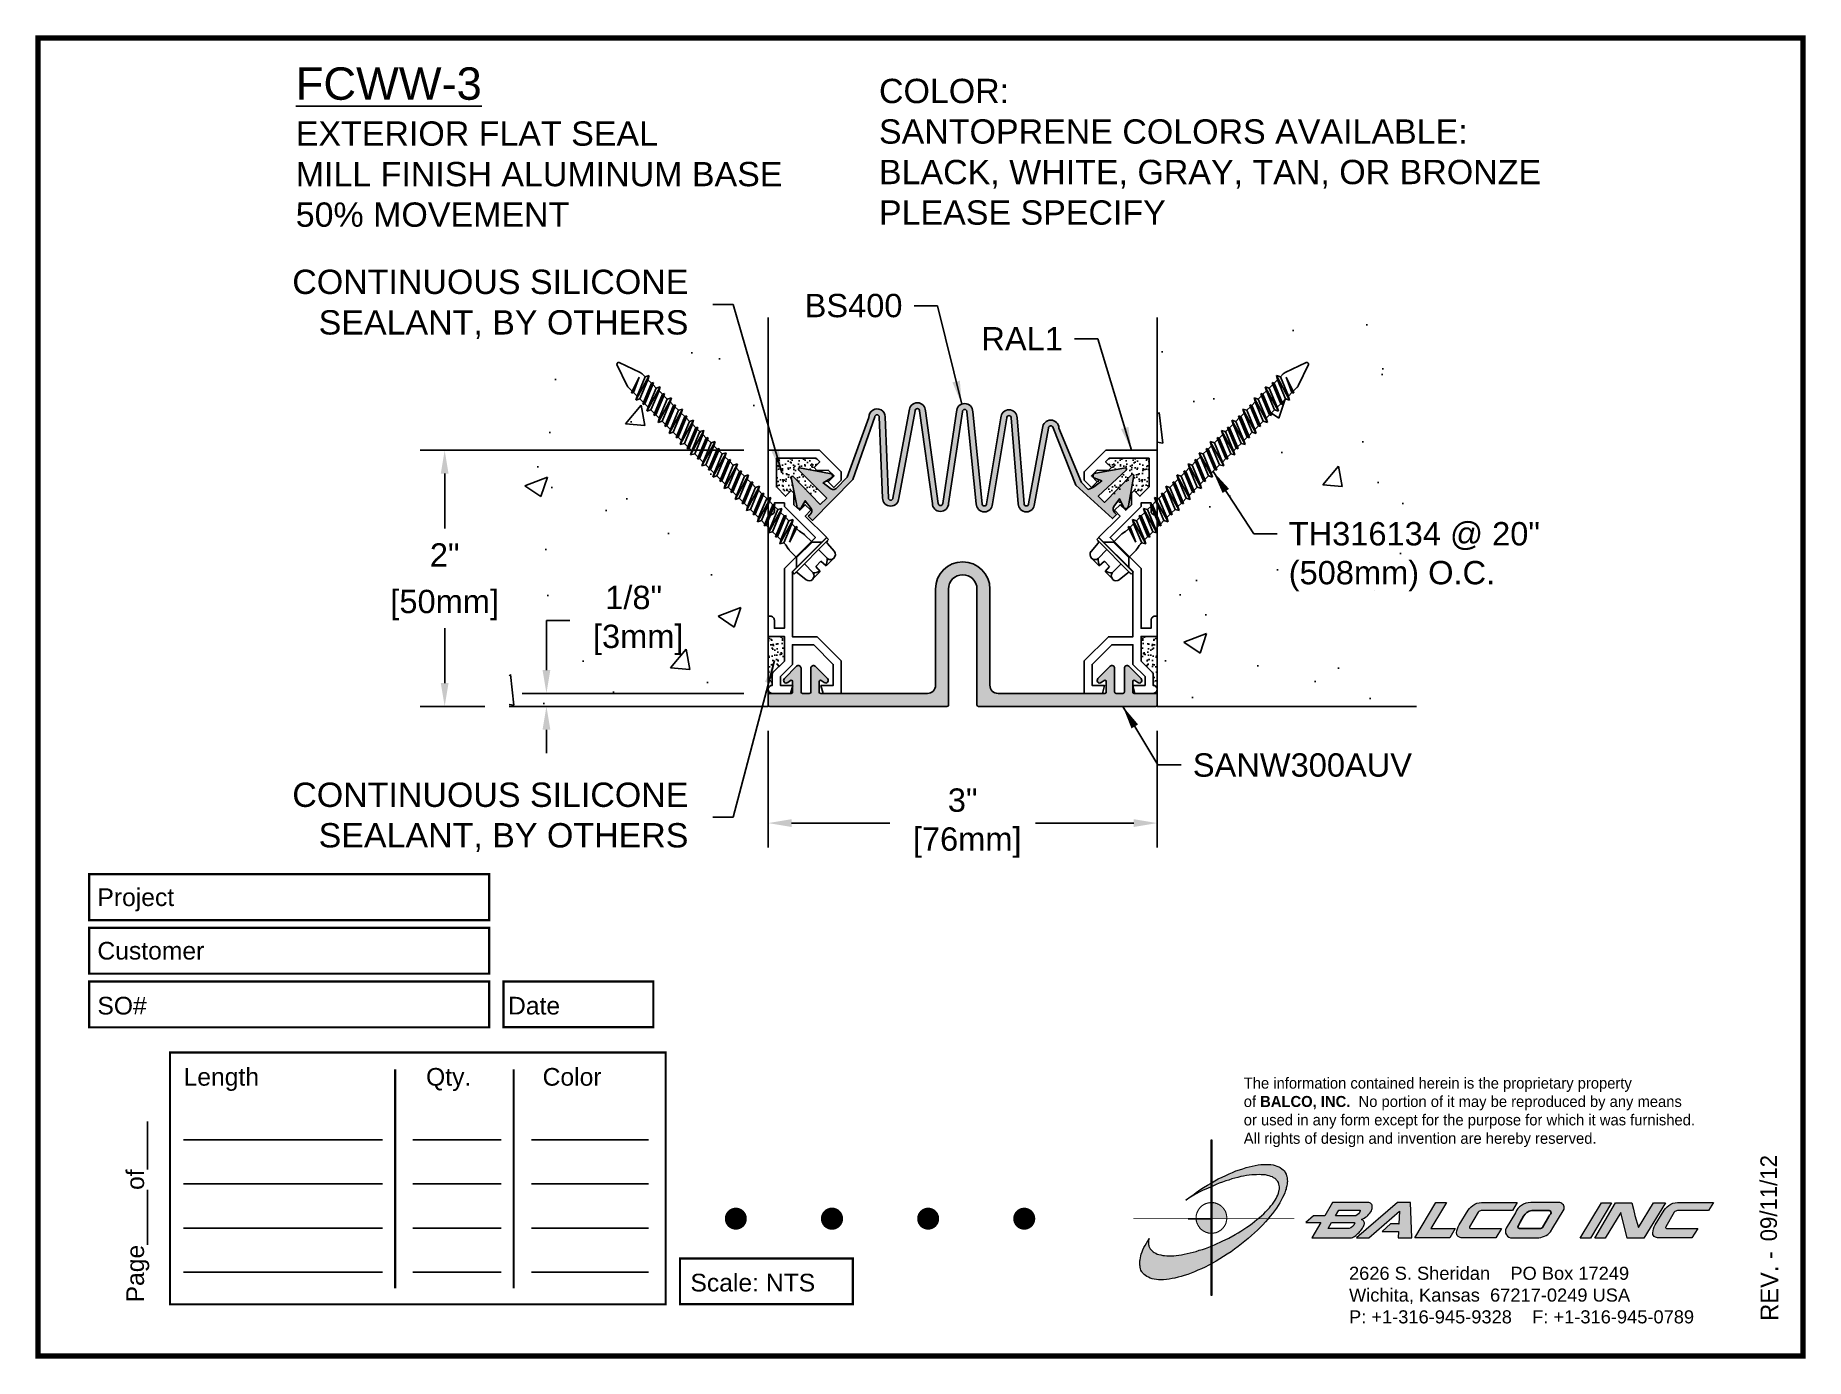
# Paper-space layout 'Layout1' of a CAD drawing. Header units: inches. Extents: x 0 to 10, y 0 to 7.5.
# The model-space entities are those that its viewports show. They can reach past a viewport. Long polylines and large blocks are cut down to what shows.
import ezdxf

# ---------------------------------------------------------------- set-up
doc = ezdxf.new("R2010")
doc.units = ezdxf.units.IN
doc.header["$MEASUREMENT"] = 0
for name, color, linetype in [('Anchors', 4, 'Continuous'), ('Border', 7, 'Continuous'), ('Conditions', 1, 'Continuous'), ('Dimensions', 3, 'Continuous'), ('Fillers', 2, 'Continuous'), ('Metals', 7, 'Continuous'), ('Text', 2, 'Continuous')]:
    doc.layers.add(name, color=color, linetype=linetype)
doc.styles.add('Arial', font='arial.ttf')
doc.styles.add('Copyright', font='ERASDEMI.TTF')
doc.dimstyles.new('Arial', dxfattribs={"dimtxt": 0.18, "dimasz": 0.18, "dimexe": 0.1875, "dimexo": 0.1875, "dimgap": 0.09, "dimtad": 0, "dimtih": 1, "dimtoh": 1, "dimdec": 4, "dimzin": 0, "dimdsep": 46, "dimlunit": 4, "dimtxsty": 'Arial', "dimcen": 0.09, "dimadec": 0, "dimazin": 0, "dimtfac": 1, "dimtdec": 4, "dimtofl": 0, "dimtmove": 0, "dimatfit": 3, "dimfxl": 0, "dimfrac": 2, "dimtolj": 1, "dimtzin": 0, "dimarcsym": 0})
pattern_1 = [(142.5, (6.708483, 0), (0.0020473, 0.06262177), [0, -0.0494, 0, -0.05525, 0, -0.0528125]), (172.5, (6.70848, 0), (-0.0575177, 0.0917197), [0, -0.02665, 0, -0.044525, 0, -0.0170625]), (212.5, (6.74846, 0), (-0.1012096, 0.0001839), [0, -0.01625, 0, -0.0585, 0, -0.076375]), (222.5, (6.74846, 0), (-0.0976991, 0.0285245), [0, -0.008125, 0, -0.03835, 0, -0.043875])]

psp = doc.layouts.get("Layout1")

# ---------------------------------------------------------------- texts
at = {"layer": 'Border', "style": 'Arial'}
for s, p in [('Project', (0.336, 2.547)), ('Customer', (0.336, 2.244)), ('SO#', (0.336, 1.933)), ('Date', (2.661, 1.933)), ('Length', (0.824, 1.53)), ('Qty.', (2.197, 1.53)), ('Color', (2.857, 1.53)), ('Scale: NTS', (3.694, 0.365))]:
    psp.add_text(s, height=0.1, dxfattribs=at).set_placement(p)
psp.add_text('Page%%u        %%uof%%u       ', height=0.1, rotation=90, dxfattribs=at).set_placement((0.6, 0.303))
at = {"layer": 'Border', "insert": (7.423, 0.505), "char_height": 0.074, "width": 2.3438, "attachment_point": 1, "style": 'Arial'}
psp.add_mtext('2626 S. Sheridan    PO Box 17249\\PWichita, Kansas  67217-0249 USA \\PP: +1-316-945-9328    F: +1-316-945-0789', dxfattribs=at)

msp = doc.modelspace()

# ---------------------------------------------------------------- texts
at = {"layer": 'Text', "attachment_point": 1, "style": 'Arial'}
for s, insert, char_height, width in [('{\\LFCWW-3\\P\\H0.75x;\\lEXTERIOR FLAT SEAL\\PMILL FINISH ALUMINUM BASE\\P50% MOVEMENT}', (-1.79089, 8.23553), 0.25, 4.875), ('COLOR:{\\L                          \\~\\P}SANTOPRENE COLORS AVAILABLE:\\PBLACK, WHITE, GRAY, TAN, OR BRONZE\\PPLEASE SPECIFY ', (2.70832, 8.1473), 0.1875, 5.0920451)]:
    msp.add_mtext(s, dxfattribs=dict(at, insert=insert, char_height=char_height, width=width))
at = {"layer": 'Text', "style": 'Arial'}
for s, insert, char_height, attachment_point in [('CONTINUOUS SILICONE\\PSEALANT, BY OTHERS', (1.23827, 6.40769), 0.1875, 6), ('\\A1;BS400', (2.88962, 6.30595), 0.18, 9), ('\\A1;RAL1', (4.12718, 6.05247), 0.18, 9), ('TH316134 @ 20"\\P(508mm) O.C.', (5.86916, 4.72856), 0.18, 1), ('SANW300AUV', (5.12955, 2.94491), 0.18, 1), ('CONTINUOUS SILICONE\\PSEALANT, BY OTHERS', (1.23827, 2.45171), 0.1875, 6)]:
    msp.add_mtext(s, dxfattribs=dict(at, insert=insert, char_height=char_height, attachment_point=attachment_point))

# ---------------------------------------------------------------- blocks, each defined once
blk = doc.blocks.new('RevisionTag')
at = {"style": 'Copyright', "flags": 4}
blk.add_attdef('REVISIONDATE', (-0.147, 0.648), '', height=0.0938, rotation=90, dxfattribs=at)
at = {"layer": 'Border', "style": 'Copyright'}
blk.add_text('REV. -', height=0.1, rotation=90, dxfattribs=at).set_placement((-0.14, 0.199))
blk = doc.blocks.new('COPYRIGHTNOTE')
at = {"insert": (-3.166, 1.576), "char_height": 0.0625, "width": 50.295, "attachment_point": 1, "style": 'Copyright'}
blk.add_mtext('The information contained herein is the proprietary property\\Pof {\\fEras Bold ITC|b0|i0|c0|p34;BALCO, INC.}  No portion of it may be reproduced by any means\\Por used in any form except for the purpose for which it was furnished.\\PAll rights of design and invention are hereby reserved.', dxfattribs=at)
blk = doc.blocks.new('ACADlogo')
h = blk.add_hatch(color=256)
h.paths.add_polyline_path([(-3.346, 1.223), (-3.351, 1.223), (-3.351, 0.979), (-3.346, 0.982)])
h.paths.add_polyline_path([(-3.346, 0.961), (-3.351, 0.959), (-3.351, 0.868), (-3.346, 0.868)])
h.paths.add_polyline_path([(-3.346, 0.777), (-3.351, 0.777), (-3.351, 0.699), (-3.351, 0.695), (-3.35, 0.695), (-3.346, 0.695)])
h.paths.add_polyline_path([(-3.346, 0.864), (-3.346, 0.868), (-3.35, 0.868), (-3.351, 0.868), (-3.351, 0.777), (-3.346, 0.777), (-3.346, 0.778), (-3.348, 0.778)])
h.paths.add_polyline_path([(-3.346, 0.524), (-3.351, 0.521), (-3.351, 0.342), (-3.346, 0.342)])
h.paths.add_polyline_path([(-3.346, 0.695), (-3.351, 0.695), (-3.351, 0.621), (-3.346, 0.623)])
h.paths.add_polyline_path([(-3.346, 0.623), (-3.351, 0.621), (-3.351, 0.521), (-3.346, 0.524)])
h.paths.add_polyline_path([(-3.346, 0.982), (-3.351, 0.979), (-3.351, 0.959), (-3.346, 0.961)])
h = blk.add_hatch(color=175)
h.paths.add_polyline_path([(-3.518, 0.573), (-3.534, 0.571), (-3.548, 0.569), (-3.562, 0.567), (-3.576, 0.567), (-3.589, 0.566), (-3.602, 0.567), (-3.614, 0.568), (-3.625, 0.569), (-3.636, 0.572), (-3.646, 0.574), (-3.656, 0.577), (-3.664, 0.581), (-3.673, 0.585), (-3.679, 0.589), (-3.685, 0.595), (-3.688, 0.598), (-3.691, 0.6), (-3.695, 0.607), (-3.699, 0.614), (-3.703, 0.621), (-3.704, 0.626), (-3.705, 0.631), (-3.706, 0.637), (-3.706, 0.642), (-3.705, 0.648), (-3.705, 0.653), (-3.703, 0.659), (-3.702, 0.665), (-3.71, 0.652), (-3.717, 0.639), (-3.725, 0.626), (-3.731, 0.613), (-3.737, 0.601), (-3.741, 0.589), (-3.746, 0.577), (-3.749, 0.566), (-3.751, 0.555), (-3.753, 0.544), (-3.754, 0.538), (-3.754, 0.533), (-3.755, 0.523), (-3.754, 0.513), (-3.753, 0.508), (-3.752, 0.503), (-3.75, 0.494), (-3.748, 0.486), (-3.743, 0.477), (-3.74, 0.473), (-3.738, 0.469), (-3.734, 0.465), (-3.73, 0.461), (-3.723, 0.455), (-3.715, 0.449), (-3.706, 0.445), (-3.695, 0.44), (-3.685, 0.437), (-3.674, 0.434), (-3.661, 0.432), (-3.648, 0.431), (-3.634, 0.431), (-3.62, 0.431), (-3.604, 0.433), (-3.588, 0.435), (-3.572, 0.438), (-3.556, 0.441), (-3.538, 0.445), (-3.52, 0.449), (-3.503, 0.456), (-3.483, 0.461), (-3.464, 0.469), (-3.445, 0.477), (-3.426, 0.485), (-3.406, 0.494), (-3.385, 0.503), (-3.364, 0.514), (-3.351, 0.521), (-3.351, 0.621), (-3.364, 0.616), (-3.382, 0.609), (-3.4, 0.603), (-3.418, 0.598), (-3.436, 0.592), (-3.453, 0.587), (-3.47, 0.583), (-3.486, 0.579), (-3.503, 0.576)])
h.paths.add_polyline_path([(-3.215, 0.687), (-3.251, 0.667), (-3.289, 0.649), (-3.327, 0.631), (-3.346, 0.623), (-3.346, 0.524), (-3.343, 0.525), (-3.323, 0.537), (-3.302, 0.549), (-3.28, 0.563), (-3.259, 0.577), (-3.238, 0.59), (-3.218, 0.605), (-3.198, 0.62), (-3.179, 0.635), (-3.16, 0.65), (-3.141, 0.665), (-3.123, 0.681), (-3.106, 0.696), (-3.089, 0.712), (-3.074, 0.727), (-3.058, 0.743), (-3.043, 0.759), (-3.028, 0.777), (-3.085, 0.777), (-3.091, 0.772), (-3.105, 0.761), (-3.118, 0.75), (-3.134, 0.739), (-3.149, 0.729), (-3.165, 0.718), (-3.182, 0.707), (-3.198, 0.697)])
h.paths.add_polyline_path([(-2.921, 1.009), (-2.922, 1.015), (-2.924, 1.02), (-2.926, 1.029), (-2.931, 1.038), (-2.934, 1.043), (-2.936, 1.047), (-2.94, 1.05), (-2.943, 1.054), (-2.951, 1.06), (-2.959, 1.066), (-2.968, 1.071), (-2.978, 1.075), (-2.989, 1.079), (-3, 1.081), (-3.013, 1.083), (-3.026, 1.084), (-3.04, 1.084), (-3.054, 1.084), (-3.07, 1.083), (-3.085, 1.081), (-3.102, 1.079), (-3.118, 1.075), (-3.136, 1.07), (-3.153, 1.066), (-3.171, 1.06), (-3.191, 1.054), (-3.21, 1.047), (-3.229, 1.039), (-3.248, 1.031), (-3.268, 1.022), (-3.289, 1.012), (-3.31, 1.002), (-3.33, 0.991), (-3.346, 0.982), (-3.346, 0.961), (-3.342, 0.962), (-3.323, 0.971), (-3.305, 0.978), (-3.287, 0.984), (-3.268, 0.991), (-3.251, 0.996), (-3.234, 1.002), (-3.216, 1.007), (-3.199, 1.011), (-3.182, 1.015), (-3.167, 1.018), (-3.15, 1.021), (-3.136, 1.023), (-3.121, 1.025), (-3.107, 1.026), (-3.093, 1.026), (-3.079, 1.027), (-3.067, 1.026), (-3.054, 1.026), (-3.043, 1.025), (-3.032, 1.022), (-3.022, 1.02), (-3.013, 1.016), (-3.004, 1.013), (-2.997, 1.009), (-2.989, 1.005), (-2.983, 0.999), (-2.98, 0.996), (-2.978, 0.994), (-2.973, 0.987), (-2.969, 0.981), (-2.967, 0.973), (-2.965, 0.965), (-2.964, 0.957), (-2.964, 0.949), (-2.964, 0.944), (-2.965, 0.94), (-2.967, 0.93), (-2.969, 0.921), (-2.973, 0.911), (-2.978, 0.901), (-2.983, 0.891), (-2.989, 0.881), (-2.996, 0.871), (-3.004, 0.86), (-3.012, 0.849), (-3.021, 0.838), (-3.032, 0.827), (-3.042, 0.816), (-3.053, 0.805), (-3.065, 0.794), (-3.077, 0.783), (-3.085, 0.777), (-3.028, 0.777), (-3.016, 0.791), (-3.004, 0.806), (-2.992, 0.822), (-2.981, 0.837), (-2.971, 0.852), (-2.962, 0.866), (-2.954, 0.882), (-2.946, 0.896), (-2.939, 0.91), (-2.934, 0.924), (-2.929, 0.938), (-2.926, 0.944), (-2.925, 0.951), (-2.922, 0.963), (-2.92, 0.975), (-2.92, 0.982), (-2.919, 0.987), (-2.92, 0.999), (-2.92, 1.005)])
h.paths.add_polyline_path([(-3.372, 0.966), (-3.393, 0.953), (-3.415, 0.94), (-3.435, 0.925), (-3.455, 0.911), (-3.475, 0.897), (-3.494, 0.882), (-3.468, 0.898), (-3.439, 0.915), (-3.41, 0.93), (-3.396, 0.938), (-3.38, 0.945), (-3.351, 0.959), (-3.351, 0.979)])
h = blk.add_hatch(color=256)
h.paths.add_polyline_path([(-3.268, 0.814), (-3.27, 0.819), (-3.273, 0.824), (-3.276, 0.828), (-3.279, 0.833), (-3.282, 0.837), (-3.286, 0.841), (-3.29, 0.845), (-3.294, 0.849), (-3.298, 0.852), (-3.303, 0.855), (-3.308, 0.858), (-3.313, 0.86), (-3.318, 0.863), (-3.323, 0.864), (-3.328, 0.866), (-3.334, 0.867), (-3.339, 0.868), (-3.345, 0.868), (-3.346, 0.868), (-3.346, 0.777), (-3.335, 0.777), (-3.262, 0.777), (-3.262, 0.781), (-3.262, 0.787), (-3.263, 0.792), (-3.264, 0.798), (-3.265, 0.803), (-3.266, 0.808)])
h.paths.add_polyline_path([(-3.351, 0.777), (-3.436, 0.777), (-3.435, 0.773), (-3.435, 0.768), (-3.434, 0.762), (-3.432, 0.757), (-3.431, 0.752), (-3.428, 0.747), (-3.426, 0.742), (-3.423, 0.737), (-3.42, 0.732), (-3.417, 0.728), (-3.414, 0.723), (-3.41, 0.719), (-3.406, 0.716), (-3.401, 0.712), (-3.397, 0.709), (-3.392, 0.706), (-3.387, 0.704), (-3.382, 0.701), (-3.377, 0.699), (-3.372, 0.698), (-3.367, 0.696), (-3.361, 0.695), (-3.356, 0.695), (-3.351, 0.695)])
h.paths.add_polyline_path([(-3.346, 0.868), (-3.35, 0.868), (-3.351, 0.868), (-3.351, 0.777), (-3.346, 0.777)])
h = blk.add_hatch(color=256)
h.paths.add_polyline_path([(-2.438, 0.844, 0.412988), (-2.461, 0.869), (-2.663, 0.869), (-2.707, 0.794), (-2.771, 0.794), (-2.815, 0.755), (-2.73, 0.755), (-2.781, 0.668), (-2.563, 0.668, 0.107996), (-2.538, 0.677, 0.108939), (-2.494, 0.724, 0.080345), (-2.483, 0.745, 0.419497), (-2.499, 0.773, 0.149928), (-2.447, 0.815, 0.134283)])
h.paths.add_polyline_path([(-2.507, 0.821, -0.209012), (-2.532, 0.794), (-2.538, 0.794), (-2.646, 0.794), (-2.627, 0.825), (-2.51, 0.825, -0.56619)], flags=16)
h.paths.add_polyline_path([(-2.538, 0.75, -0.241309), (-2.569, 0.722), (-2.688, 0.722), (-2.669, 0.755), (-2.541, 0.755, -0.56619)], flags=16)
for points in [[(-2.285, 0.819), (-2.287, 0.748), (-2.335, 0.748), (-2.383, 0.705), (-2.29, 0.705), (-2.292, 0.668), (-2.215, 0.668), (-2.221, 0.869), (-2.295, 0.869), (-2.527, 0.668), (-2.458, 0.668)], [(-2.018, 0.869), (-2.079, 0.869), (-2.198, 0.668), (-2, 0.668), (-1.968, 0.722), (-2.107, 0.722), (-2.085, 0.759), (-2.064, 0.794)], [(-1.617, 0.869), (-1.807, 0.869, 0.270182), (-1.896, 0.825), (-1.946, 0.742, 0.109019), (-1.961, 0.695, 0.340665), (-1.945, 0.672, 0.129907), (-1.923, 0.668), (-1.738, 0.668), (-1.706, 0.722), (-1.878, 0.722), (-1.882, 0.722, -0.601242), (-1.887, 0.731), (-1.838, 0.813, -0.253048), (-1.821, 0.823), (-1.645, 0.823)], [(-1.083, 0.867), (-1.14, 0.867), (-1.261, 0.667), (-1.26, 0.667), (-1.202, 0.667)], [(-0.96, 0.83), (-0.969, 0.867), (-1.061, 0.867), (-1.179, 0.667), (-1.12, 0.667), (-1.031, 0.812), (-0.995, 0.667), (-0.9, 0.667), (-0.778, 0.867), (-0.846, 0.867), (-0.931, 0.727), (-0.951, 0.795)], [(-0.507, 0.869), (-0.697, 0.869, 0.270182), (-0.786, 0.825), (-0.836, 0.742, 0.109019), (-0.85, 0.695, 0.340665), (-0.835, 0.672, 0.129907), (-0.812, 0.668), (-0.628, 0.668), (-0.595, 0.722), (-0.768, 0.722), (-0.772, 0.722, -0.601242), (-0.777, 0.731), (-0.728, 0.813, -0.253048), (-0.71, 0.823), (-0.534, 0.823)], [(-3.346, 0.623), (-3.351, 0.621), (-3.351, 0.521), (-3.346, 0.524)]]:
    blk.add_hatch(color=256).paths.add_polyline_path(points)
h = blk.add_hatch(color=256)
h.paths.add_polyline_path([(-1.377, 0.868), (-1.383, 0.868), (-1.383, 0.868), (-1.44, 0.868), (-1.492, 0.868), (-1.541, 0.868, 0.297712), (-1.628, 0.811), (-1.68, 0.723, 0.585116), (-1.646, 0.668), (-1.506, 0.668, 0.210586), (-1.429, 0.703), (-1.415, 0.726), (-1.389, 0.769), (-1.352, 0.831, 0.4352)])
h.paths.add_polyline_path([(-1.437, 0.823, -0.603783), (-1.428, 0.805), (-1.431, 0.801), (-1.434, 0.796), (-1.438, 0.789), (-1.474, 0.728, -0.229001), (-1.489, 0.722), (-1.494, 0.722), (-1.501, 0.722), (-1.597, 0.722), (-1.604, 0.722, -0.492401), (-1.613, 0.734), (-1.601, 0.757), (-1.591, 0.775), (-1.582, 0.791, -0.238368), (-1.535, 0.823)], flags=16)
for q in [(-3.48, 0.777), (-3.351, 0.642)]:
    blk.add_line((-3.351, 0.777), q)
at = {"color": 7, "lineweight": 0}
for points in [[(-3.351, 1.223), (-3.346, 1.223), (-3.346, 0.342), (-3.351, 0.342), (-3.351, 1.223)], [(-2.292, 0.668), (-2.215, 0.668), (-2.221, 0.869), (-2.295, 0.869), (-2.527, 0.668), (-2.458, 0.668), (-2.285, 0.819), (-2.287, 0.748), (-2.286, 0.748), (-2.335, 0.748), (-2.383, 0.705), (-2.29, 0.705), (-2.292, 0.668), (-2.292, 0.668)], [(-2.198, 0.668), (-2.079, 0.869), (-2.018, 0.869), (-2.064, 0.794), (-2.085, 0.759), (-2.107, 0.722), (-1.968, 0.722), (-2, 0.668), (-2.198, 0.668), (-2.198, 0.668)], [(-1.383, 0.868), (-1.383, 0.868)], [(-1.261, 0.667), (-1.14, 0.867), (-1.083, 0.867), (-1.202, 0.667), (-1.26, 0.667), (-1.261, 0.667), (-1.261, 0.667)], [(-0.9, 0.667), (-0.995, 0.667), (-1.031, 0.812), (-1.12, 0.667), (-1.179, 0.667), (-1.061, 0.867), (-0.969, 0.867), (-0.96, 0.83), (-0.951, 0.795), (-0.931, 0.727), (-0.846, 0.867), (-0.778, 0.867), (-0.9, 0.667), (-0.9, 0.667)]]:
    blk.add_lwpolyline(points, dxfattribs=at)
at = {"color": 175, "lineweight": 0}
blk.add_lwpolyline([(-2.926, 1.029), (-2.924, 1.02), (-2.922, 1.015), (-2.921, 1.009), (-2.92, 1.005), (-2.92, 0.999), (-2.919, 0.987), (-2.92, 0.982), (-2.92, 0.975), (-2.922, 0.963), (-2.925, 0.951), (-2.926, 0.944), (-2.929, 0.938), (-2.934, 0.924), (-2.939, 0.91), (-2.946, 0.896), (-2.954, 0.882), (-2.962, 0.866), (-2.971, 0.852), (-2.981, 0.837), (-2.992, 0.822), (-3.004, 0.806), (-3.016, 0.791), (-3.03, 0.775), (-3.043, 0.759), (-3.058, 0.743), (-3.074, 0.727), (-3.089, 0.712), (-3.106, 0.696), (-3.123, 0.681), (-3.141, 0.665), (-3.16, 0.65), (-3.179, 0.635), (-3.198, 0.62), (-3.218, 0.605), (-3.238, 0.59), (-3.259, 0.577), (-3.28, 0.563), (-3.302, 0.549), (-3.323, 0.537), (-3.343, 0.525), (-3.364, 0.514), (-3.385, 0.503), (-3.406, 0.494), (-3.426, 0.485), (-3.445, 0.477), (-3.464, 0.469), (-3.483, 0.461), (-3.503, 0.456), (-3.52, 0.449), (-3.538, 0.445), (-3.556, 0.441), (-3.572, 0.438), (-3.588, 0.435), (-3.604, 0.433), (-3.62, 0.431), (-3.634, 0.431), (-3.648, 0.431), (-3.661, 0.432), (-3.674, 0.434), (-3.685, 0.437), (-3.695, 0.44), (-3.706, 0.445), (-3.715, 0.449), (-3.723, 0.455), (-3.73, 0.461), (-3.734, 0.465), (-3.738, 0.469), (-3.74, 0.473), (-3.743, 0.477), (-3.748, 0.486), (-3.75, 0.494), (-3.752, 0.503), (-3.753, 0.508), (-3.754, 0.513), (-3.755, 0.523), (-3.754, 0.533), (-3.754, 0.538), (-3.753, 0.544), (-3.751, 0.555), (-3.749, 0.566), (-3.746, 0.577), (-3.741, 0.589), (-3.737, 0.601), (-3.731, 0.613), (-3.725, 0.626), (-3.717, 0.639), (-3.71, 0.652), (-3.702, 0.665), (-3.703, 0.659), (-3.705, 0.653), (-3.705, 0.648), (-3.706, 0.642), (-3.706, 0.637), (-3.705, 0.631), (-3.704, 0.626), (-3.703, 0.621), (-3.699, 0.614), (-3.695, 0.607), (-3.691, 0.6), (-3.688, 0.598), (-3.685, 0.595), (-3.679, 0.589), (-3.673, 0.585), (-3.664, 0.581), (-3.656, 0.577), (-3.646, 0.574), (-3.636, 0.572), (-3.625, 0.569), (-3.614, 0.568), (-3.602, 0.567), (-3.589, 0.566), (-3.576, 0.567), (-3.562, 0.567), (-3.548, 0.569), (-3.534, 0.571), (-3.518, 0.573), (-3.503, 0.576), (-3.486, 0.579), (-3.47, 0.583), (-3.453, 0.587), (-3.436, 0.592), (-3.418, 0.598), (-3.4, 0.603), (-3.382, 0.609), (-3.364, 0.616), (-3.345, 0.623), (-3.327, 0.631), (-3.289, 0.649), (-3.251, 0.667), (-3.215, 0.687), (-3.198, 0.697), (-3.182, 0.707), (-3.165, 0.718), (-3.149, 0.729), (-3.134, 0.739), (-3.118, 0.75), (-3.105, 0.761), (-3.091, 0.772), (-3.077, 0.783), (-3.065, 0.794), (-3.053, 0.805), (-3.042, 0.816), (-3.032, 0.827), (-3.021, 0.838), (-3.012, 0.849), (-3.004, 0.86), (-2.996, 0.871), (-2.989, 0.881), (-2.983, 0.891), (-2.978, 0.901), (-2.973, 0.911), (-2.969, 0.921), (-2.967, 0.93), (-2.965, 0.94), (-2.964, 0.944), (-2.964, 0.949), (-2.964, 0.957), (-2.965, 0.965), (-2.967, 0.973), (-2.969, 0.981), (-2.973, 0.987), (-2.978, 0.994), (-2.98, 0.996), (-2.983, 0.999), (-2.989, 1.005), (-2.997, 1.009), (-3.004, 1.013), (-3.013, 1.016), (-3.022, 1.02), (-3.032, 1.022), (-3.043, 1.025), (-3.054, 1.026), (-3.067, 1.026), (-3.079, 1.027), (-3.093, 1.026), (-3.107, 1.026), (-3.121, 1.025), (-3.136, 1.023), (-3.15, 1.021), (-3.167, 1.018), (-3.182, 1.015), (-3.199, 1.011), (-3.216, 1.007), (-3.234, 1.002), (-3.251, 0.996), (-3.268, 0.991), (-3.287, 0.984), (-3.305, 0.978), (-3.323, 0.971), (-3.342, 0.962), (-3.38, 0.945), (-3.396, 0.938), (-3.41, 0.93), (-3.439, 0.915), (-3.468, 0.898), (-3.494, 0.882), (-3.475, 0.897), (-3.455, 0.911), (-3.435, 0.925), (-3.415, 0.94), (-3.393, 0.953), (-3.372, 0.966), (-3.351, 0.979), (-3.33, 0.991), (-3.31, 1.002), (-3.289, 1.012), (-3.268, 1.022), (-3.248, 1.031), (-3.229, 1.039), (-3.21, 1.047), (-3.191, 1.054), (-3.171, 1.06), (-3.153, 1.066), (-3.136, 1.07), (-3.118, 1.075), (-3.102, 1.079), (-3.085, 1.081), (-3.07, 1.083), (-3.054, 1.084), (-3.04, 1.084), (-3.026, 1.084), (-3.013, 1.083), (-3, 1.081), (-2.989, 1.079), (-2.978, 1.075), (-2.968, 1.071), (-2.959, 1.066), (-2.951, 1.06), (-2.943, 1.054), (-2.94, 1.05), (-2.936, 1.047), (-2.934, 1.043), (-2.931, 1.038), (-2.926, 1.029), (-2.926, 1.029)], dxfattribs=at)
at = {"color": 7, "lineweight": 0, "const_width": 0.0064}
blk.add_lwpolyline([(-3.262, 0.781), (-3.262, 0.787), (-3.263, 0.792), (-3.264, 0.798), (-3.265, 0.803), (-3.266, 0.808), (-3.268, 0.814), (-3.27, 0.819), (-3.273, 0.824), (-3.276, 0.828), (-3.279, 0.833), (-3.282, 0.837), (-3.286, 0.841), (-3.29, 0.845), (-3.294, 0.849), (-3.298, 0.852), (-3.303, 0.855), (-3.308, 0.858), (-3.313, 0.86), (-3.318, 0.863), (-3.323, 0.864), (-3.328, 0.866), (-3.334, 0.867), (-3.339, 0.868), (-3.345, 0.868), (-3.35, 0.868), (-3.356, 0.868), (-3.361, 0.867), (-3.367, 0.866), (-3.372, 0.865), (-3.377, 0.863), (-3.382, 0.862), (-3.387, 0.859), (-3.392, 0.857), (-3.397, 0.854), (-3.401, 0.851), (-3.406, 0.847), (-3.41, 0.843), (-3.414, 0.839), (-3.417, 0.835), (-3.42, 0.831), (-3.423, 0.826), (-3.426, 0.821), (-3.428, 0.816), (-3.431, 0.811), (-3.432, 0.806), (-3.434, 0.801), (-3.435, 0.795), (-3.435, 0.79), (-3.436, 0.784), (-3.436, 0.779), (-3.435, 0.773), (-3.435, 0.768), (-3.434, 0.762), (-3.432, 0.757), (-3.431, 0.752), (-3.428, 0.747), (-3.426, 0.742), (-3.423, 0.737), (-3.42, 0.732), (-3.417, 0.728), (-3.414, 0.723), (-3.41, 0.719), (-3.406, 0.716), (-3.401, 0.712), (-3.397, 0.709), (-3.392, 0.706), (-3.387, 0.704), (-3.382, 0.701), (-3.377, 0.699), (-3.372, 0.698), (-3.367, 0.696), (-3.361, 0.695), (-3.356, 0.695), (-3.35, 0.695), (-3.345, 0.695), (-3.339, 0.695), (-3.334, 0.696), (-3.328, 0.697), (-3.323, 0.698), (-3.318, 0.7), (-3.313, 0.702), (-3.308, 0.705), (-3.303, 0.708), (-3.298, 0.711), (-3.294, 0.714), (-3.29, 0.718), (-3.286, 0.721), (-3.282, 0.726), (-3.279, 0.73), (-3.276, 0.734), (-3.273, 0.739), (-3.27, 0.744), (-3.268, 0.749), (-3.266, 0.754), (-3.265, 0.76), (-3.264, 0.765), (-3.263, 0.77), (-3.262, 0.776), (-3.262, 0.781)], dxfattribs=at)
at = {"color": 7, "lineweight": 0}
for points in [[(-2.447, 0.815, 0.130368), (-2.438, 0.843, 0.448367), (-2.463, 0.869), (-2.663, 0.869), (-2.707, 0.794), (-2.771, 0.794), (-2.815, 0.755), (-2.73, 0.755), (-2.781, 0.668), (-2.563, 0.668, 0.107996), (-2.538, 0.677, 0.108939), (-2.494, 0.724, 0.077395), (-2.484, 0.744, 0.430878), (-2.499, 0.773, 0.149928)], [(-2.507, 0.821, -0.209012), (-2.532, 0.794), (-2.538, 0.794), (-2.646, 0.794), (-2.627, 0.825), (-2.512, 0.825), (-2.509, 0.825, -0.531288)], [(-1.838, 0.813), (-1.887, 0.731, 0.587385), (-1.882, 0.722), (-1.878, 0.722), (-1.706, 0.722), (-1.738, 0.668), (-1.923, 0.668, -0.129907), (-1.945, 0.672, -0.349839), (-1.961, 0.696, -0.107341), (-1.946, 0.742), (-1.896, 0.825, -0.270182), (-1.807, 0.869), (-1.617, 0.869), (-1.645, 0.823), (-1.821, 0.823, 0.252436)], [(-1.68, 0.723, 0.585116), (-1.646, 0.668), (-1.506, 0.668, 0.210586), (-1.429, 0.703), (-1.415, 0.726), (-1.389, 0.769), (-1.352, 0.831, 0.4352), (-1.377, 0.868), (-1.383, 0.868), (-1.383, 0.868), (-1.44, 0.868), (-1.492, 0.868), (-1.541, 0.868, 0.297712), (-1.628, 0.811)], [(-0.728, 0.813), (-0.777, 0.731, 0.587385), (-0.772, 0.722), (-0.768, 0.722), (-0.595, 0.722), (-0.628, 0.668), (-0.812, 0.668, -0.129907), (-0.835, 0.672, -0.349839), (-0.85, 0.696, -0.107341), (-0.836, 0.742), (-0.786, 0.825, -0.270182), (-0.697, 0.869), (-0.507, 0.869), (-0.534, 0.823), (-0.71, 0.823, 0.252436)], [(-2.569, 0.722), (-2.688, 0.722), (-2.669, 0.755), (-2.543, 0.755), (-2.54, 0.755, -0.531288), (-2.538, 0.75, -0.241309)]]:
    blk.add_lwpolyline(points, format="xyb", close=True, dxfattribs=at)
blk.add_lwpolyline([(-1.437, 0.823), (-1.535, 0.823, 0.238368), (-1.582, 0.791), (-1.591, 0.775), (-1.601, 0.757), (-1.613, 0.734, 0.490298), (-1.604, 0.722), (-1.597, 0.722), (-1.501, 0.722), (-1.494, 0.722), (-1.489, 0.722, 0.229001), (-1.474, 0.728), (-1.438, 0.789), (-1.434, 0.796), (-1.431, 0.801), (-1.428, 0.805, 0.603783)], format="xyb", close=True)
blk.add_lwpolyline([(-2.879, 0.777, 0.00455, 0.00455, 0), (-3.791, 0.777, 0.00183, 0.00183, 0), (-3.791, 0.777, 0.00183, 0.00183, 0)], format="xyseb", dxfattribs=at)
blk = doc.blocks.new('A$CB0F2')
blk.add_lwpolyline([(0.029, 0.002, -0.958439), (0.032, 0.064), (0.032, 0.158), (0.125, 0.251), (0.125, 0.442), (0.001, 0.442), (0.001, 0.597), (0.017, 0.597, -0.414214), (0.048, 0.566), (0.048, 0.504), (0.125, 0.504), (0.125, 0.965), (0.364, 1.204), (0.125, 1.444), (0.125, 1.471), (0.048, 1.471), (0.048, 1.409, -0.414214), (0.017, 1.378), (0.001, 1.378), (0.001, 1.877), (0.397, 1.877), (0.564, 1.711), (0.564, 1.647), (0.507, 1.59), (0.463, 1.634), (0.508, 1.679), (0.464, 1.723), (0.375, 1.722), (0.354, 1.744), (0.398, 1.788), (0.371, 1.815), (0.063, 1.815), (0.063, 1.594), (0.133, 1.523), (0.177, 1.567), (0.199, 1.545), (0.199, 1.457), (0.243, 1.414), (0.286, 1.457), (0.33, 1.414), (0.286, 1.37), (0.452, 1.204), (0.187, 0.939), (0.187, 0.439), (0.377, 0.439), (0.564, 0.252), (0.564, 0.002), (0.423, 0.002), (0.407, 0.064), (0.502, 0.064), (0.502, 0.226), (0.351, 0.377), (0.187, 0.377), (0.187, 0.225), (0.094, 0.132), (0.094, 0.064), (0.189, 0.064), (0.172, 0.002), (0.029, 0.002)], format="xyb")
blk = doc.blocks.new('ral1')
blk.add_blockref('A$CB0F2', (-0.029, -0.002))
blk = doc.blocks.new('Th316134')
for p, q in [((-0.135, 1.779), (-0.129, 1.85)), ((-0.097, 1.877), (-0.027, 1.877)), ((-0.065, 1.769), (-0.065, 1.85)), ((-0.023, 1.833), (-0.027, 1.877)), ((-0.023, 1.833), (0.023, 1.833)), ((0.023, 1.833), (0.027, 1.877)), ((0.027, 1.877), (0.097, 1.877)), ((0.064, 1.769), (0.064, 1.85)), ((0.135, 1.779), (0.129, 1.85)), ((-0.157, 1.75), (-0.157, 1.769)), ((-0.157, 1.769), (0.157, 1.769)), ((-0.157, 1.75), (0.157, 1.75)), ((-0.115, 1.75), (-0.07, 1.705)), ((0.115, 1.75), (0.07, 1.705)), ((0.157, 1.769), (0.157, 1.75)), ((-0.074, 1.566), (0.032, 1.603)), ((-0.07, 1.705), (-0.07, 1.638)), ((-0.07, 1.705), (0.07, 1.705)), ((-0.069, 1.628), (-0.063, 1.602)), ((-0.062, 1.573), (0.032, 1.603)), ((0.032, 1.603), (-0.062, 1.56)), ((0.069, 1.628), (0.063, 1.602)), ((0.07, 1.705), (0.07, 1.638)), ((-0.086, 1.516), (0.086, 1.566)), ((-0.086, 1.516), (-0.062, 1.529)), ((-0.086, 1.516), (-0.062, 1.503)), ((-0.074, 1.566), (-0.062, 1.573)), ((-0.074, 1.566), (-0.062, 1.56)), ((-0.074, 1.465), (0.074, 1.516)), ((-0.062, 1.593), (-0.062, 1.573)), ((0.062, 1.579), (-0.062, 1.529)), ((-0.062, 1.56), (-0.062, 1.529)), ((0.062, 1.553), (-0.062, 1.503)), ((-0.062, 1.471), (0.062, 1.522)), ((0.062, 1.509), (-0.062, 1.459)), ((-0.062, 1.503), (-0.062, 1.471)), ((0.062, 1.593), (0.062, 1.579)), ((0.086, 1.566), (0.062, 1.579)), ((0.086, 1.566), (0.062, 1.553)), ((0.062, 1.553), (0.062, 1.522)), ((0.074, 1.516), (0.062, 1.522)), ((0.074, 1.516), (0.062, 1.509)), ((0.062, 1.509), (0.062, 1.478)), ((-0.086, 1.414), (0.086, 1.465)), ((-0.086, 1.414), (-0.062, 1.427)), ((-0.086, 1.414), (-0.062, 1.401)), ((-0.074, 1.465), (-0.062, 1.471)), ((-0.074, 1.465), (-0.062, 1.459)), ((-0.074, 1.363), (0.074, 1.414)), ((0.062, 1.478), (-0.062, 1.427)), ((-0.062, 1.459), (-0.062, 1.427)), ((0.062, 1.452), (-0.062, 1.401)), ((-0.062, 1.369), (0.062, 1.42)), ((0.062, 1.408), (-0.062, 1.357)), ((-0.062, 1.401), (-0.062, 1.369)), ((0.062, 1.376), (-0.062, 1.325)), ((0.086, 1.465), (0.062, 1.478)), ((0.086, 1.465), (0.062, 1.452)), ((0.062, 1.452), (0.062, 1.42)), ((0.074, 1.414), (0.062, 1.42)), ((0.074, 1.414), (0.062, 1.408)), ((0.062, 1.408), (0.062, 1.376)), ((0.086, 1.363), (0.062, 1.376)), ((-0.086, 1.313), (0.086, 1.363)), ((-0.086, 1.313), (-0.062, 1.325)), ((-0.086, 1.313), (-0.062, 1.3)), ((-0.086, 1.211), (0.086, 1.262)), ((-0.074, 1.363), (-0.062, 1.369)), ((-0.074, 1.363), (-0.062, 1.357)), ((-0.074, 1.262), (0.074, 1.313)), ((-0.074, 1.262), (-0.062, 1.268)), ((-0.074, 1.262), (-0.062, 1.256)), ((-0.062, 1.357), (-0.062, 1.325)), ((0.062, 1.35), (-0.062, 1.3)), ((-0.062, 1.268), (0.062, 1.319)), ((0.062, 1.306), (-0.062, 1.256)), ((-0.062, 1.3), (-0.062, 1.268)), ((0.062, 1.275), (-0.062, 1.224)), ((0.086, 1.363), (0.062, 1.35)), ((0.062, 1.35), (0.062, 1.319)), ((0.074, 1.313), (0.062, 1.319)), ((0.074, 1.313), (0.062, 1.306)), ((0.062, 1.306), (0.062, 1.275)), ((0.086, 1.262), (0.062, 1.275)), ((0.086, 1.262), (0.062, 1.249)), ((-0.086, 1.211), (-0.062, 1.224)), ((-0.086, 1.211), (-0.062, 1.198)), ((-0.086, 1.109), (0.086, 1.16)), ((-0.074, 1.16), (0.074, 1.211)), ((-0.074, 1.16), (-0.062, 1.166)), ((-0.074, 1.16), (-0.062, 1.154)), ((-0.062, 1.256), (-0.062, 1.224)), ((0.062, 1.249), (-0.062, 1.198)), ((-0.062, 1.166), (0.062, 1.217)), ((0.062, 1.205), (-0.062, 1.154)), ((-0.062, 1.198), (-0.062, 1.166)), ((0.062, 1.173), (-0.062, 1.122)), ((-0.062, 1.154), (-0.062, 1.122)), ((0.062, 1.147), (-0.062, 1.096)), ((0.062, 1.249), (0.062, 1.217)), ((0.074, 1.211), (0.062, 1.217)), ((0.074, 1.211), (0.062, 1.205)), ((0.062, 1.205), (0.062, 1.173)), ((0.086, 1.16), (0.062, 1.173)), ((0.086, 1.16), (0.062, 1.147)), ((0.062, 1.147), (0.062, 1.116)), ((-0.086, 1.109), (-0.062, 1.122)), ((-0.086, 1.109), (-0.062, 1.096)), ((-0.086, 1.008), (0.086, 1.059)), ((-0.074, 1.059), (0.074, 1.109)), ((-0.074, 1.059), (-0.062, 1.065)), ((-0.074, 1.059), (-0.062, 1.052)), ((-0.062, 1.065), (0.062, 1.116)), ((0.062, 1.103), (-0.062, 1.052)), ((-0.062, 1.096), (-0.062, 1.065)), ((0.062, 1.072), (-0.062, 1.021)), ((-0.062, 1.052), (-0.062, 1.021)), ((0.062, 1.046), (-0.062, 0.995)), ((0.074, 1.109), (0.062, 1.116)), ((0.074, 1.109), (0.062, 1.103)), ((0.062, 1.103), (0.062, 1.072)), ((0.086, 1.059), (0.062, 1.072)), ((0.086, 1.059), (0.062, 1.046)), ((0.062, 1.046), (0.062, 1.014)), ((-0.086, 1.008), (-0.062, 1.021)), ((-0.086, 1.008), (-0.062, 0.995)), ((-0.086, 0.906), (0.086, 0.957)), ((-0.086, 0.906), (-0.062, 0.919)), ((-0.074, 0.957), (0.074, 1.008)), ((-0.074, 0.957), (-0.062, 0.963)), ((-0.074, 0.957), (-0.062, 0.951)), ((-0.062, 0.963), (0.062, 1.014)), ((0.062, 1.002), (-0.062, 0.951)), ((-0.062, 0.995), (-0.062, 0.963)), ((0.062, 0.97), (-0.062, 0.919)), ((-0.062, 0.951), (-0.062, 0.919)), ((0.062, 0.944), (-0.062, 0.893)), ((0.074, 1.008), (0.062, 1.014)), ((0.074, 1.008), (0.062, 1.002)), ((0.062, 1.002), (0.062, 0.97)), ((0.086, 0.957), (0.062, 0.97)), ((0.086, 0.957), (0.062, 0.944)), ((0.062, 0.944), (0.062, 0.912)), ((-0.086, 0.906), (-0.062, 0.893)), ((-0.086, 0.805), (0.086, 0.855)), ((-0.086, 0.805), (-0.062, 0.818)), ((-0.086, 0.805), (-0.062, 0.792)), ((-0.074, 0.855), (0.074, 0.906)), ((-0.074, 0.855), (-0.062, 0.862)), ((-0.074, 0.855), (-0.062, 0.849)), ((-0.074, 0.754), (0.074, 0.805)), ((-0.062, 0.862), (0.062, 0.912)), ((0.062, 0.9), (-0.062, 0.849)), ((-0.062, 0.893), (-0.062, 0.862)), ((0.062, 0.868), (-0.062, 0.818)), ((-0.062, 0.849), (-0.062, 0.818)), ((0.062, 0.843), (-0.062, 0.792)), ((-0.062, 0.76), (0.062, 0.811)), ((0.074, 0.906), (0.062, 0.912)), ((0.074, 0.906), (0.062, 0.9)), ((0.062, 0.9), (0.062, 0.868)), ((0.086, 0.855), (0.062, 0.868)), ((0.086, 0.855), (0.062, 0.843)), ((0.062, 0.843), (0.062, 0.811)), ((0.074, 0.805), (0.062, 0.811)), ((0.074, 0.805), (0.062, 0.799)), ((-0.086, 0.703), (0.086, 0.754)), ((-0.086, 0.703), (-0.062, 0.716)), ((-0.086, 0.703), (-0.062, 0.69)), ((-0.074, 0.754), (-0.062, 0.76)), ((-0.074, 0.754), (-0.062, 0.748)), ((-0.074, 0.66), (0.074, 0.711)), ((0.062, 0.799), (-0.062, 0.748)), ((-0.062, 0.792), (-0.062, 0.76)), ((0.062, 0.767), (-0.062, 0.716)), ((-0.062, 0.748), (-0.062, 0.716)), ((0.062, 0.741), (-0.062, 0.69)), ((-0.062, 0.666), (0.062, 0.717)), ((0.062, 0.705), (-0.062, 0.654)), ((-0.062, 0.698), (-0.062, 0.666)), ((0.062, 0.799), (0.062, 0.767)), ((0.086, 0.754), (0.062, 0.767)), ((0.086, 0.754), (0.062, 0.741)), ((0.062, 0.749), (0.062, 0.717)), ((0.074, 0.711), (0.062, 0.717)), ((0.074, 0.711), (0.062, 0.705)), ((0.062, 0.705), (0.062, 0.673)), ((-0.086, 0.609), (0.086, 0.66)), ((-0.086, 0.609), (-0.062, 0.622)), ((-0.086, 0.609), (-0.062, 0.596)), ((-0.074, 0.66), (-0.062, 0.666)), ((-0.074, 0.66), (-0.062, 0.654)), ((-0.074, 0.559), (0.074, 0.609)), ((0.062, 0.673), (-0.062, 0.622)), ((-0.062, 0.654), (-0.062, 0.622)), ((0.062, 0.647), (-0.062, 0.596)), ((-0.062, 0.565), (0.062, 0.616)), ((0.062, 0.603), (-0.062, 0.552)), ((-0.062, 0.596), (-0.062, 0.565)), ((0.062, 0.572), (-0.062, 0.521)), ((0.086, 0.66), (0.062, 0.673)), ((0.086, 0.66), (0.062, 0.647)), ((0.062, 0.647), (0.062, 0.616)), ((0.074, 0.609), (0.062, 0.616)), ((0.074, 0.609), (0.062, 0.603)), ((0.062, 0.603), (0.062, 0.572)), ((0.086, 0.559), (0.062, 0.572)), ((-0.086, 0.508), (0.086, 0.559)), ((-0.086, 0.508), (-0.062, 0.521)), ((-0.086, 0.508), (-0.062, 0.495)), ((-0.086, 0.406), (0.086, 0.457)), ((-0.074, 0.559), (-0.062, 0.565)), ((-0.074, 0.559), (-0.062, 0.552)), ((-0.074, 0.457), (0.074, 0.508)), ((-0.074, 0.457), (-0.062, 0.463)), ((-0.074, 0.457), (-0.062, 0.451)), ((-0.062, 0.552), (-0.062, 0.521)), ((0.062, 0.546), (-0.062, 0.495)), ((-0.062, 0.463), (0.062, 0.514)), ((0.062, 0.502), (-0.062, 0.451)), ((-0.062, 0.495), (-0.062, 0.463)), ((0.062, 0.47), (-0.062, 0.419)), ((0.086, 0.559), (0.062, 0.546)), ((0.062, 0.546), (0.062, 0.514)), ((0.074, 0.508), (0.062, 0.514)), ((0.074, 0.508), (0.062, 0.502)), ((0.062, 0.502), (0.062, 0.47)), ((0.086, 0.457), (0.062, 0.47)), ((0.086, 0.457), (0.062, 0.444)), ((-0.086, 0.406), (-0.062, 0.419)), ((-0.086, 0.406), (-0.062, 0.393)), ((-0.086, 0.305), (0.086, 0.355)), ((-0.074, 0.355), (0.074, 0.406)), ((-0.074, 0.355), (-0.062, 0.362)), ((-0.074, 0.355), (-0.062, 0.349)), ((-0.062, 0.451), (-0.062, 0.419)), ((0.062, 0.444), (-0.062, 0.393)), ((-0.062, 0.362), (0.062, 0.412)), ((0.062, 0.4), (-0.062, 0.349)), ((-0.062, 0.393), (-0.062, 0.362)), ((0.062, 0.368), (-0.062, 0.318)), ((-0.062, 0.349), (-0.062, 0.318)), ((0.062, 0.343), (-0.062, 0.292)), ((0.062, 0.444), (0.062, 0.412)), ((0.074, 0.406), (0.062, 0.412)), ((0.074, 0.406), (0.062, 0.4)), ((0.062, 0.4), (0.062, 0.368)), ((0.086, 0.355), (0.062, 0.368)), ((0.086, 0.355), (0.062, 0.343)), ((0.062, 0.343), (0.062, 0.311)), ((-0.086, 0.305), (-0.062, 0.318)), ((-0.086, 0.305), (-0.062, 0.292)), ((-0.086, 0.203), (0.086, 0.254)), ((-0.074, 0.254), (0.074, 0.305)), ((-0.074, 0.254), (-0.062, 0.26)), ((-0.074, 0.254), (-0.062, 0.248)), ((-0.062, 0.26), (0.062, 0.311)), ((0.062, 0.299), (-0.062, 0.248)), ((-0.062, 0.292), (-0.062, 0.26)), ((0.062, 0.267), (-0.062, 0.216)), ((-0.062, 0.248), (-0.062, 0.216)), ((0.062, 0.241), (-0.062, 0.19)), ((0.074, 0.305), (0.062, 0.311)), ((0.074, 0.305), (0.062, 0.299)), ((0.062, 0.299), (0.062, 0.267)), ((0.086, 0.254), (0.062, 0.267)), ((0.086, 0.254), (0.062, 0.241)), ((0.062, 0.241), (0.062, 0.209)), ((-0.086, 0.203), (-0.062, 0.216)), ((-0.086, 0.203), (-0.062, 0.19)), ((-0.062, 0.19), (-0.062, 0.164)), ((-0.06, 0.149), (-0.01, 0.006)), ((-0.034, 0.166), (0.062, 0.209)), ((-0.034, 0.166), (0.074, 0.203)), ((0.062, 0.197), (-0.034, 0.166)), ((0.06, 0.149), (0.01, 0.006)), ((0.074, 0.203), (0.062, 0.209)), ((0.074, 0.203), (0.062, 0.197)), ((0.062, 0.197), (0.062, 0.164))]:
    blk.add_line(p, q)
for centre, radius, start, end in [((-0.097, 1.845), 0.0327, 9.285, 170.715), ((0, 1.788), 0.0896, 107.4215, 136.0407), ((0, 1.788), 0.0896, 43.9593, 72.5785), ((0.097, 1.845), 0.0327, 9.285, 170.715), ((-0.146, 1.78), 0.0112, 270, 355), ((0.146, 1.78), 0.0112, 185, 270), ((-0.023, 1.638), 0.0465, 180, 191.9357), ((-0.109, 1.593), 0.0465, 0, 11.9357), ((0.109, 1.593), 0.0465, 168.0643, 180), ((0.023, 1.638), 0.0465, 348.0643, 0), ((-0.016, 0.164), 0.0465, 180, 199.3058), ((0.016, 0.164), 0.0465, 340.6942, 0), ((0, 0.011), 0.0106, 204.1001, 335.8999)]:
    blk.add_arc(centre, radius, start, end)
blk = doc.blocks.new('*D4')
at = {"layer": 'Defpoints', "color": 0}
for p in [(1.854, 3.307), (4.854, 3.307), (1.854, 2.407)]:
    blk.add_point(p, dxfattribs=at)
at = {"layer": 'Dimensions', "color": 0, "lineweight": -2}
for p, q in [((1.854, 3.119), (1.854, 2.219)), ((4.854, 3.119), (4.854, 2.219)), ((2.034, 2.407), (2.792, 2.407)), ((4.674, 2.407), (3.917, 2.407))]:
    blk.add_line(p, q, dxfattribs=at)
at = {"layer": 'Dimensions', "color": 0}
for points in [[(2.034, 2.437), (2.034, 2.377), (1.854, 2.407)], [(4.674, 2.437), (4.674, 2.377), (4.854, 2.407)]]:
    blk.add_solid(points, dxfattribs=at)
at = {"layer": 'Dimensions', "color": 0, "insert": (3.354, 2.407), "char_height": 0.18, "attachment_point": 5, "style": 'Arial'}
blk.add_mtext('\\A1;3"\\P [76mm]', dxfattribs=at)
blk = doc.blocks.new('*D5')
at = {"layer": 'Defpoints', "color": 0}
for p in [(1.854, 5.282), (-0.642, 3.307), (-0.146, 3.307)]:
    blk.add_point(p, dxfattribs=at)
at = {"layer": 'Dimensions', "color": 0, "lineweight": -2}
for p, q in [((1.667, 5.282), (-0.83, 5.282)), ((-0.642, 5.102), (-0.642, 4.68)), ((-0.642, 3.487), (-0.642, 3.909)), ((-0.333, 3.307), (-0.83, 3.307))]:
    blk.add_line(p, q, dxfattribs=at)
at = {"layer": 'Dimensions', "color": 0}
for points in [[(-0.672, 5.102), (-0.612, 5.102), (-0.642, 5.282)], [(-0.672, 3.487), (-0.612, 3.487), (-0.642, 3.307)]]:
    blk.add_solid(points, dxfattribs=at)
at = {"layer": 'Dimensions', "color": 0, "char_height": 0.18, "attachment_point": 5, "style": 'Arial'}
for s, insert in [('\\A1;2"', (-0.642, 4.475)), ('\\A1;[50mm]', (-0.642, 4.089))]:
    blk.add_mtext(s, dxfattribs=dict(at, insert=insert))
blk = doc.blocks.new('*D6')
at = {"layer": 'Defpoints', "color": 0}
for p in [(0.143, 3.307), (1.854, 3.407), (1.854, 3.307)]:
    blk.add_point(p, dxfattribs=at)
at = {"layer": 'Dimensions', "color": 0, "lineweight": -2}
for p, q in [((0.143, 3.587), (0.143, 3.97)), ((0.143, 3.97), (0.323, 3.97)), ((1.667, 3.407), (-0.044, 3.407)), ((1.667, 3.307), (-0.044, 3.307)), ((0.143, 3.127), (0.143, 2.947))]:
    blk.add_line(p, q, dxfattribs=at)
at = {"layer": 'Dimensions', "color": 0}
for points in [[(0.113, 3.587), (0.173, 3.587), (0.143, 3.407)], [(0.113, 3.127), (0.173, 3.127), (0.143, 3.307)]]:
    blk.add_solid(points, dxfattribs=at)
at = {"layer": 'Dimensions', "color": 0, "insert": (0.816, 3.97), "char_height": 0.18, "attachment_point": 5, "style": 'Arial'}
blk.add_mtext('\\A1;1/8"\\P [3mm]', dxfattribs=at)
blk = doc.blocks.new('bs400')
at = {"layer": 'Fillers'}
blk.add_hatch(color=256, dxfattribs=at).paths.add_polyline_path([(3.432, 5.58, 1), (3.307, 5.58), (3.2, 4.873, -1), (3.165, 4.873), (3.067, 5.586, 1), (2.942, 5.586), (2.816, 4.914, -1), (2.781, 4.914), (2.756, 5.539, 1.03026), (2.631, 5.536), (2.462, 5.076), (2.379, 4.989, -0.427453), (2.335, 4.988), (2.277, 5.031), (2.343, 5.07, 0.699658), (2.327, 5.104), (2.095, 5.147, 0.637589), (2.089, 5.13), (2.305, 4.914), (2.255, 4.865), (2.047, 5.079, 0.67662), (2.03, 5.072), (2.075, 4.853, 0.684825), (2.109, 4.838), (2.14, 4.893), (2.185, 4.834, -0.379282), (2.177, 4.786), (2.163, 4.773), (2.195, 4.741), (2.507, 5.057), (2.676, 5.539, -1), (2.711, 5.539), (2.736, 4.914, 1), (2.861, 4.914), (2.987, 5.586, -1), (3.022, 5.586), (3.12, 4.873, 1), (3.245, 4.873), (3.352, 5.58, -1), (3.387, 5.58), (3.459, 4.87, 1), (3.584, 4.87), (3.694, 5.532, -1), (3.729, 5.532), (3.783, 4.87, 1), (3.908, 4.87), (4.016, 5.453, -0.91191), (4.051, 5.456), (4.226, 5.014), (4.509, 4.756), (4.541, 4.788), (4.528, 4.801, -0.379282), (4.519, 4.848), (4.564, 4.908), (4.598, 4.838, 0.684825), (4.632, 4.853), (4.674, 5.087, 0.67662), (4.657, 5.094), (4.449, 4.88), (4.4, 4.929), (4.615, 5.129, 0.637589), (4.609, 5.146), (4.381, 5.105, 0.699658), (4.365, 5.071), (4.427, 5.046), (4.37, 5.003, -0.104684), (4.323, 4.981), (4.271, 5.033), (4.096, 5.453, 1), (3.971, 5.453), (3.863, 4.87, -1), (3.828, 4.87), (3.774, 5.532, 1), (3.649, 5.532), (3.539, 4.87, -1), (3.504, 4.87)])
blk.add_lwpolyline([(3.352, 5.58, -1), (3.387, 5.58), (3.459, 4.87, 1), (3.584, 4.87), (3.694, 5.532, -1), (3.729, 5.532), (3.783, 4.87, 1), (3.908, 4.87), (4.016, 5.453, -0.91191), (4.051, 5.456), (4.226, 5.014), (4.509, 4.756), (4.541, 4.788), (4.528, 4.801, -0.379282), (4.519, 4.848), (4.564, 4.908), (4.598, 4.838, 0.684825), (4.632, 4.853), (4.674, 5.087, 0.67662), (4.657, 5.094), (4.449, 4.88), (4.4, 4.929), (4.615, 5.129, 0.637589), (4.609, 5.146), (4.381, 5.105, 0.699658), (4.365, 5.071), (4.427, 5.046), (4.37, 5.003, -0.104684), (4.323, 4.981), (4.271, 5.033), (4.096, 5.453, 1), (3.971, 5.453), (3.863, 4.87, -1), (3.828, 4.87), (3.774, 5.532, 1), (3.649, 5.532), (3.539, 4.87, -1), (3.504, 4.87), (3.432, 5.58, 1), (3.307, 5.58), (3.2, 4.873, -1), (3.165, 4.873), (3.067, 5.586, 1), (2.942, 5.586), (2.816, 4.914, -1), (2.781, 4.914), (2.756, 5.539, 1.03026), (2.631, 5.536), (2.462, 5.076), (2.378, 4.988, -0.414214), (2.335, 4.988), (2.277, 5.031), (2.343, 5.07, 0.699658), (2.327, 5.104), (2.095, 5.147, 0.637589), (2.089, 5.13), (2.305, 4.914), (2.255, 4.865), (2.047, 5.079, 0.67662), (2.03, 5.072), (2.075, 4.853, 0.684825), (2.109, 4.838), (2.14, 4.893), (2.185, 4.834, -0.379282), (2.177, 4.786), (2.163, 4.773), (2.195, 4.741), (2.507, 5.057), (2.676, 5.539, -1), (2.711, 5.539), (2.736, 4.914, 1), (2.861, 4.914), (2.987, 5.586, -1), (3.022, 5.586), (3.12, 4.873, 1), (3.245, 4.873)], format="xyb", close=True, dxfattribs=at)
blk = doc.blocks.new('SANW300A')
blk.add_hatch(color=256).paths.add_polyline_path([(1.39, -0.01, 0.414214), (1.38, 0), (0.01, 0, 0.414214), (0, -0.01), (0, -0.09, 0.414214), (0.01, -0.1), (0.178, -0.1, -0.414214), (0.188, -0.11), (0.188, -0.192, -0.611952), (0.172, -0.2), (0.15, -0.184, 0.923247), (0.124, -0.214), (0.219, -0.309, 0.668179), (0.253, -0.295), (0.253, -0.11, -0.414214), (0.263, -0.1), (0.318, -0.1, -0.414214), (0.328, -0.11), (0.328, -0.295, 0.668179), (0.362, -0.309), (0.457, -0.214, 0.923247), (0.431, -0.184), (0.409, -0.2, -0.611952), (0.393, -0.192), (0.393, -0.11, -0.414214), (0.403, -0.1), (1.228, -0.1, -0.414214), (1.29, -0.163), (1.29, -0.905, 1), (1.71, -0.905), (1.71, -0.163, -0.414214), (1.773, -0.1), (2.597, -0.1, -0.414214), (2.607, -0.11), (2.607, -0.192, -0.611952), (2.591, -0.2), (2.569, -0.184, 0.923247), (2.543, -0.214), (2.638, -0.309, 0.668179), (2.672, -0.295), (2.672, -0.11, -0.414214), (2.682, -0.1), (2.737, -0.1, -0.414214), (2.747, -0.11), (2.747, -0.295, 0.668179), (2.781, -0.309), (2.876, -0.214, 0.923247), (2.85, -0.184), (2.828, -0.2, -0.611952), (2.812, -0.192), (2.812, -0.11, -0.414214), (2.822, -0.1), (2.99, -0.1, 0.414214), (3, -0.09), (3, -0.01, 0.414214), (2.99, 0), (1.62, 0, 0.414214), (1.61, -0.01), (1.61, -0.905, -1), (1.39, -0.905)])
at = {"linetype": 'Continuous'}
blk.add_lwpolyline([(2.672, -0.11, -0.414214), (2.682, -0.1), (2.737, -0.1, -0.414214), (2.747, -0.11), (2.747, -0.295, 0.668179), (2.781, -0.309), (2.876, -0.214, 0.923247), (2.85, -0.184), (2.828, -0.2, -0.611952), (2.812, -0.192), (2.812, -0.11, -0.414214), (2.822, -0.1), (2.99, -0.1, 0.414214), (3, -0.09), (3, -0.01, 0.414214), (2.99, 0), (1.62, 0, 0.414214), (1.61, -0.01), (1.61, -0.905, -1), (1.39, -0.905), (1.39, -0.01, 0.414214), (1.38, 0), (0.01, 0, 0.414214), (0, -0.01), (0, -0.09, 0.414214), (0.01, -0.1), (0.178, -0.1, -0.414214), (0.188, -0.11), (0.188, -0.192, -0.611952), (0.172, -0.2), (0.15, -0.184, 0.923247), (0.124, -0.214), (0.219, -0.309, 0.668179), (0.253, -0.295), (0.253, -0.11, -0.414214), (0.263, -0.1), (0.318, -0.1, -0.414214), (0.328, -0.11), (0.328, -0.295, 0.668179), (0.362, -0.309), (0.457, -0.214, 0.923247), (0.431, -0.184), (0.409, -0.2, -0.611952), (0.393, -0.192), (0.393, -0.11, -0.414214), (0.403, -0.1), (1.228, -0.1, -0.414214), (1.29, -0.163), (1.29, -0.905, 1), (1.71, -0.905), (1.71, -0.163, -0.414214), (1.773, -0.1), (2.597, -0.1, -0.414214), (2.607, -0.11), (2.607, -0.192, -0.611952), (2.591, -0.2), (2.569, -0.184, 0.923247), (2.543, -0.214), (2.638, -0.309, 0.668179), (2.672, -0.295)], format="xyb", close=True, dxfattribs=at)

# ---------------------------------------------------------------- dimensions: what is measured, and where the dimension line sits
at = {"layer": 'Dimensions'}
dim = msp.add_linear_dim(base=(-0.64226, 3.30693), p1=(1.85424, 5.28221), p2=(-0.14576, 3.30693), angle=90, dimstyle='Arial', override={"dimpost": '\\X'}, dxfattribs=at)
dim.commit()
dim.dimension.update_dxf_attribs({"geometry": '*D5', "text_midpoint": (-0.64226, 4.29457)})
dim = msp.add_linear_dim(base=(0.14324, 3.30693), p1=(1.85424, 3.40693), p2=(1.85424, 3.30693), angle=90, dimstyle='Arial', override={"dimpost": '\\X'}, dxfattribs=at)
dim.commit()
dim.dimension.update_dxf_attribs({"geometry": '*D6', "text_midpoint": (0.81566, 3.96987), "dimtype": 160})
dim = msp.add_linear_dim(base=(1.85424, 2.40678), p1=(4.85424, 3.30693), p2=(1.85424, 3.30693), dimstyle='Arial', override={"dimpost": '\\X'}, dxfattribs=at)
dim.commit()
dim.dimension.update_dxf_attribs({"geometry": '*D4', "text_midpoint": (3.35424, 2.40678), "dimtype": 160})

# ---------------------------------------------------------------- hatches: boundary and pattern name
at = {"layer": 'Conditions'}
h = msp.add_hatch(dxfattribs=at)
h.set_pattern_fill('AR-CONC', color=256, scale=0.25, style=0)
h.paths.add_polyline_path([(6.85424, 6.30693), (4.85424, 6.30693), (4.85424, 5.28221), (4.85649, 5.28221), (4.85649, 4.91334), (4.86623, 4.91042), (4.89304, 4.93723), (4.88857, 4.95212), (4.90347, 4.94765), (4.93027, 4.97446), (4.9209, 5.00569), (4.95214, 4.99632), (4.97894, 5.02313), (4.97448, 5.03802), (4.98937, 5.03356), (5.01618, 5.06036), (5.00681, 5.09159), (5.03804, 5.08223), (5.06485, 5.10903), (5.06038, 5.12393), (5.07527, 5.11946), (5.10208, 5.14627), (5.09271, 5.1775), (5.12394, 5.16813), (5.15075, 5.19494), (5.14628, 5.20983), (5.16118, 5.20536), (5.18798, 5.23217), (5.17862, 5.2634), (5.20985, 5.25403), (5.23665, 5.28084), (5.23219, 5.29573), (5.24708, 5.29127), (5.27389, 5.31807), (5.26452, 5.34931), (5.29575, 5.33994), (5.32256, 5.36674), (5.31809, 5.38164), (5.33298, 5.37717), (5.35979, 5.40398), (5.35042, 5.43521), (5.38166, 5.42584), (5.40185, 5.44604), (5.39739, 5.46093), (5.41228, 5.45647), (5.43909, 5.48327), (5.42972, 5.51451), (5.46095, 5.50514), (5.48776, 5.53194), (5.48329, 5.54684), (5.49818, 5.54237), (5.52499, 5.56918), (5.51562, 5.60041), (5.54686, 5.59104), (5.57366, 5.61785), (5.56919, 5.63274), (5.58409, 5.62827), (5.61089, 5.65508), (5.60153, 5.68631), (5.63276, 5.67695), (5.65957, 5.70375), (5.6551, 5.71864), (5.66999, 5.71418), (5.6968, 5.74098), (5.68743, 5.77222), (5.71866, 5.76285), (5.74547, 5.78966), (5.741, 5.80455), (5.7559, 5.80008), (5.7827, 5.82689), (5.77333, 5.85812), (5.80457, 5.84875), (5.82644, 5.87063, -0.08443704), (5.84165, 5.88142), (6.00275, 5.95893, -0.77412328), (6.02005, 5.94163), (5.94254, 5.78054, -0.08443704), (5.93174, 5.76532), (5.90415, 5.73773), (5.90862, 5.72284), (5.89373, 5.7273), (5.86692, 5.7005), (5.87629, 5.66926), (5.84505, 5.67863), (5.81825, 5.65183), (5.82272, 5.63693), (5.80782, 5.6414), (5.78102, 5.61459), (5.79038, 5.58336), (5.75915, 5.59273), (5.73234, 5.56592), (5.73681, 5.55103), (5.72192, 5.5555), (5.69511, 5.52869), (5.70448, 5.49746), (5.67325, 5.50682), (5.64644, 5.48002), (5.65091, 5.46512), (5.63601, 5.46959), (5.60921, 5.44278), (5.61858, 5.41155), (5.58734, 5.42092), (5.56054, 5.39411), (5.565, 5.37922), (5.55011, 5.38369), (5.5233, 5.35688), (5.53267, 5.32565), (5.50144, 5.33502), (5.47463, 5.30821), (5.4791, 5.29332), (5.46421, 5.29778), (5.44401, 5.27759), (5.45338, 5.24635), (5.42214, 5.25572), (5.39534, 5.22891), (5.3998, 5.21402), (5.38491, 5.21849), (5.3581, 5.19168), (5.36747, 5.16045), (5.33624, 5.16982), (5.30943, 5.14301), (5.3139, 5.12812), (5.29901, 5.13258), (5.2722, 5.10578), (5.28157, 5.07455), (5.25034, 5.08391), (5.22353, 5.05711), (5.228, 5.04221), (5.2131, 5.04668), (5.1863, 5.01987), (5.19566, 4.98864), (5.16443, 4.99801), (5.13763, 4.9712), (5.14209, 4.95631), (5.1272, 4.96078), (5.10039, 4.93397), (5.10976, 4.90274), (5.07853, 4.91211), (5.05172, 4.8853), (5.05619, 4.87041), (5.0413, 4.87487), (5.01449, 4.84807), (5.02386, 4.81683), (4.99263, 4.8262), (4.96582, 4.7994), (4.97029, 4.7845), (4.95539, 4.78897), (4.92859, 4.76216), (4.93795, 4.73093), (4.90672, 4.7403), (4.87992, 4.71349), (4.88438, 4.6986), (4.86949, 4.70307), (4.85424, 4.68782), (4.85424, 4.00221), (4.85649, 4.00221), (4.85649, 3.84721), (4.85424, 3.84721), (4.85424, 3.44979, -0.1939414), (4.85424, 3.42662), (4.85424, 3.30693), (6.85424, 3.30693)])
h.paths.add_polyline_path([(1.85424, 4.68782), (1.83899, 4.70307), (1.8241, 4.6986), (1.82857, 4.71349), (1.80176, 4.7403), (1.77053, 4.73093), (1.7799, 4.76216), (1.75309, 4.78897), (1.7382, 4.7845), (1.74266, 4.7994), (1.71586, 4.8262), (1.68463, 4.81683), (1.69399, 4.84807), (1.66719, 4.87487), (1.65229, 4.87041), (1.65676, 4.8853), (1.62995, 4.91211), (1.59872, 4.90274), (1.60809, 4.93397), (1.58128, 4.96078), (1.56639, 4.95631), (1.57086, 4.9712), (1.54405, 4.99801), (1.51282, 4.98864), (1.52219, 5.01987), (1.49538, 5.04668), (1.48049, 5.04221), (1.48495, 5.05711), (1.45815, 5.08391), (1.42691, 5.07455), (1.43628, 5.10578), (1.40948, 5.13258), (1.39458, 5.12812), (1.39905, 5.14301), (1.37224, 5.16982), (1.34101, 5.16045), (1.35038, 5.19168), (1.32357, 5.21849), (1.30868, 5.21402), (1.31315, 5.22891), (1.28634, 5.25572), (1.25511, 5.24635), (1.26447, 5.27759), (1.24428, 5.29778), (1.22938, 5.29332), (1.23385, 5.30821), (1.20704, 5.33502), (1.17581, 5.32565), (1.18518, 5.35688), (1.15837, 5.38369), (1.14348, 5.37922), (1.14795, 5.39411), (1.12114, 5.42092), (1.08991, 5.41155), (1.09927, 5.44278), (1.07247, 5.46959), (1.05758, 5.46512), (1.06204, 5.48002), (1.03524, 5.50682), (1.004, 5.49746), (1.01337, 5.52869), (0.98656, 5.5555), (0.97167, 5.55103), (0.97614, 5.56592), (0.94933, 5.59273), (0.9181, 5.58336), (0.92747, 5.61459), (0.90066, 5.6414), (0.88577, 5.63693), (0.89023, 5.65183), (0.86343, 5.67863), (0.8322, 5.66926), (0.84156, 5.7005), (0.81476, 5.7273), (0.79986, 5.72284), (0.80433, 5.73773), (0.77674, 5.76532, -0.08443704), (0.76595, 5.78054), (0.68844, 5.94163, -0.77412328), (0.70573, 5.95893), (0.86683, 5.88142, -0.08443704), (0.88204, 5.87063), (0.90392, 5.84875), (0.93515, 5.85812), (0.92578, 5.82689), (0.95259, 5.80008), (0.96748, 5.80455), (0.96301, 5.78966), (0.98982, 5.76285), (1.02105, 5.77222), (1.01168, 5.74098), (1.03849, 5.71418), (1.05338, 5.71864), (1.04892, 5.70375), (1.07572, 5.67695), (1.10696, 5.68631), (1.09759, 5.65508), (1.12439, 5.62827), (1.13929, 5.63274), (1.13482, 5.61785), (1.16163, 5.59104), (1.19286, 5.60041), (1.18349, 5.56918), (1.2103, 5.54237), (1.22519, 5.54684), (1.22072, 5.53194), (1.24753, 5.50514), (1.27876, 5.51451), (1.2694, 5.48327), (1.2962, 5.45647), (1.3111, 5.46093), (1.30663, 5.44604), (1.32683, 5.42584), (1.35806, 5.43521), (1.34869, 5.40398), (1.3755, 5.37717), (1.39039, 5.38164), (1.38592, 5.36674), (1.41273, 5.33994), (1.44396, 5.34931), (1.4346, 5.31807), (1.4614, 5.29127), (1.4763, 5.29573), (1.47183, 5.28084), (1.49863, 5.25403), (1.52987, 5.2634), (1.5205, 5.23217), (1.54731, 5.20536), (1.5622, 5.20983), (1.55773, 5.19494), (1.58454, 5.16813), (1.61577, 5.1775), (1.6064, 5.14627), (1.63321, 5.11946), (1.6481, 5.12393), (1.64364, 5.10903), (1.67044, 5.08223), (1.70167, 5.09159), (1.69231, 5.06036), (1.71911, 5.03356), (1.73401, 5.03802), (1.72954, 5.02313), (1.75635, 4.99632), (1.78758, 5.00569), (1.77821, 4.97446), (1.80502, 4.94765), (1.81991, 4.95212), (1.81544, 4.93723), (1.84225, 4.91042), (1.85199, 4.91334), (1.85199, 5.28221), (1.85424, 5.28221), (1.85424, 6.30693), (-0.14576, 6.30693), (-0.14576, 3.30693), (1.85424, 3.30693), (1.85424, 3.42662, -0.1939414), (1.85424, 3.44979), (1.85424, 3.84721), (1.85199, 3.84721), (1.85199, 4.00221), (1.85424, 4.00221)])
h.paths.add_polyline_path([(6.37808, 5.49567), (8.77554, 5.49567), (8.77554, 4.8687), (6.37808, 4.8687)], flags=9)
h.paths.add_polyline_path([(0.91544, 6.27821), (1.56853, 6.27821), (1.56853, 6.00747), (0.91544, 6.00747)], flags=24)
h = msp.add_hatch(dxfattribs=at)
h.set_pattern_fill('AR-SAND', color=256, scale=0.0325, style=0)
h.paths.add_polyline_path([(2.08883, 5.13012, -0.63758921), (2.09504, 5.14715), (2.32672, 5.10438, -0.6996577), (2.34257, 5.07031), (2.27699, 5.03072), (2.29495, 5.01752), (2.31672, 5.03929), (2.36127, 5.08384), (2.31743, 5.12768), (2.22904, 5.12697), (2.20712, 5.14889), (2.25167, 5.19344), (2.2249, 5.22021), (1.91624, 5.22021), (1.91624, 4.99854), (1.9865, 4.92828), (2.03034, 4.97212), (2.05226, 4.9502), (2.05226, 4.86251), (2.0961, 4.81867), (2.13994, 4.86251), (2.15331, 4.87588), (2.14006, 4.89343), (2.10883, 4.83755, -0.68482529), (2.07471, 4.8526), (2.03027, 5.07198, -0.68819716), (2.04756, 5.07905), (2.19958, 4.92215), (2.24819, 4.97076)])
h = msp.add_hatch(dxfattribs=at)
h.set_pattern_fill('AR-SAND', color=256, scale=0.0325, style=0)
h.set_pattern_definition(pattern_1)
h.paths.add_polyline_path([(4.61966, 5.13012, 0.63758921), (4.61344, 5.14715), (4.38177, 5.10438, 0.6996577), (4.36591, 5.07031), (4.4315, 5.03072), (4.41353, 5.01752), (4.39176, 5.03929), (4.34721, 5.08384), (4.39106, 5.12768), (4.47944, 5.12697), (4.50136, 5.14889), (4.45682, 5.19344), (4.48358, 5.22021), (4.79224, 5.22021), (4.79224, 4.99854), (4.72198, 4.92828), (4.67814, 4.97212), (4.65622, 4.9502), (4.65622, 4.86251), (4.61238, 4.81867), (4.56854, 4.86251), (4.55518, 4.87588), (4.56843, 4.89343), (4.59965, 4.83755, 0.68482529), (4.63377, 4.8526), (4.67821, 5.07198, 0.68819716), (4.66092, 5.07905), (4.5089, 4.92215), (4.4603, 4.97076)])
h = msp.add_hatch(dxfattribs=at)
h.set_pattern_fill('AR-SAND', color=256, scale=0.0325, style=0)
h.paths.add_polyline_path([(1.97824, 3.84721), (1.85424, 3.84721), (1.85424, 3.43821, -0.41421356), (1.88524, 3.46921), (1.88524, 3.56321), (1.97824, 3.65621)])
h = msp.add_hatch(dxfattribs=at)
h.set_pattern_fill('AR-SAND', color=256, scale=0.0325, style=0)
h.set_pattern_definition(pattern_1)
h.paths.add_polyline_path([(4.73024, 3.84721), (4.85424, 3.84721), (4.85424, 3.43821, 0.41421356), (4.82324, 3.46921), (4.82324, 3.56321), (4.73024, 3.65621)])

# ---------------------------------------------------------------- linework, layer by layer
for points in [[(1.85424, 6.30693), (1.85424, 3.30693), (-0.14576, 3.30693)], [(4.85424, 6.30693), (4.85424, 3.30693), (6.85424, 3.30693)]]:
    msp.add_lwpolyline(points, dxfattribs=at)

# ---------------------------------------------------------------- block references
at = {"layer": 'Anchors', "yscale": 1.196172248803836, "zscale": 1.196172248803836}
for p, xscale, rotation in [((0.69039, 5.95698), 1.196172248803836, 225.0000000000002), ((6.01809, 5.95698), -1.196172248803836, 135.0000000000008)]:
    msp.add_blockref('Th316134', p, dxfattribs=dict(at, xscale=xscale, rotation=rotation))
at = {"layer": 'Fillers'}
msp.add_blockref('bs400', (0, 0), dxfattribs=at)
at = {"layer": 'Fillers', "xscale": -1, "rotation": 180}
msp.add_blockref('SANW300A', (1.85424, 3.30693), dxfattribs=at)
at = {"layer": 'Metals'}
msp.add_blockref('ral1', (1.8826, 3.40721), dxfattribs=at)
at = {"layer": 'Metals', "xscale": -1, "rotation": 1.039168751049147e-12}
msp.add_blockref('ral1', (4.82588, 3.40721), dxfattribs=at)

msp.set_redraw_order([(e.dxf.handle, doc.entitydb.next_handle()) for e in msp.query("TEXT MTEXT ATTDEF DIMENSION ARC_DIMENSION")])  # texts and dimensions are drawn at this point

# ---------------------------------------------------------------- leaders
at = {"layer": 'Fillers', "annotation_type": 0, "has_hookline": 1, "hookline_direction": 1, "text_width": 3.02916}
for points in [[(1.95796, 5.10862), (1.58316, 6.40769), (1.42577, 6.40769)], [(1.9036, 3.66199), (1.58316, 2.45171), (1.42577, 2.45171)]]:
    msp.add_leader(points, dimstyle='Arial', override={"dimgap": 0.1875}, dxfattribs=at)
at = {"layer": 'Text', "annotation_type": 0, "has_hookline": 1}
for points, hookline_direction, text_width in [([(3.34683, 5.63789), (3.15962, 6.39595), (2.97962, 6.39595)], 1, 0.72454), ([(4.65607, 5.28221), (4.39718, 6.14247), (4.21718, 6.14247)], 1, 0.56308), ([(5.2856, 5.11918), (5.59916, 4.63856), (5.77916, 4.63856)], 0, 1.92057), ([(4.58927, 3.30693), (4.85955, 2.85491), (5.03955, 2.85491)], 0, 1.67771)]:
    msp.add_leader(points, dimstyle='Arial', dxfattribs=dict(at, hookline_direction=hookline_direction, text_width=text_width))

# ---------------------------------------------------------------- linework, layer by layer
at = {"layer": 'Border', "color": 253}
for p, q in [((0.823, 1.224), (1.95, 1.224)), ((2.122, 1.224), (2.622, 1.224)), ((2.794, 1.224), (3.457, 1.224)), ((0.823, 0.974), (1.95, 0.974)), ((2.122, 0.974), (2.622, 0.974)), ((2.794, 0.974), (3.457, 0.974)), ((0.823, 0.724), (1.95, 0.724)), ((2.122, 0.724), (2.622, 0.724)), ((2.794, 0.724), (3.457, 0.724)), ((0.823, 0.474), (1.95, 0.474)), ((2.122, 0.474), (2.622, 0.474)), ((2.794, 0.474), (3.457, 0.474))]:
    psp.add_line(p, q, dxfattribs=at)
at = {"layer": 'Border'}
for points, const_width in [([(0, 7.461), (9.993, 7.461), (9.993, 0), (0, 0)], 0.03), ([(0.289, 2.727), (2.554, 2.727), (2.554, 2.467), (0.289, 2.467)], 0.0125), ([(0.289, 2.423), (2.554, 2.423), (2.554, 2.164), (0.289, 2.164)], 0.0125), ([(0.289, 2.12), (2.554, 2.12), (2.554, 1.86), (0.289, 1.86)], 0.0125), ([(2.636, 1.861), (2.636, 2.12), (3.484, 2.12), (3.484, 1.861)], 0.0125), ([(3.554, 0.292), (0.747, 0.292), (0.747, 1.718), (3.554, 1.718)], 0.0125), ([(3.635, 0.552), (4.614, 0.552), (4.614, 0.293), (3.635, 0.293)], 0.0125)]:
    psp.add_lwpolyline(points, close=True, dxfattribs=dict(at, const_width=const_width))
at = {"layer": 'Border', "const_width": 0.0125}
for points in [[(2.022, 1.623), (2.022, 0.382)], [(2.693, 1.623), (2.693, 0.382)]]:
    psp.add_lwpolyline(points, dxfattribs=at)
at = {"layer": 'Border', "color": 175, "const_width": 0.0625}
for points in [[(3.92, 0.777, 1), (3.982, 0.777, 1)], [(4.464, 0.777, 1), (4.527, 0.777, 1)], [(5.009, 0.777, 1), (5.071, 0.777, 1)], [(5.553, 0.777, 1), (5.615, 0.777, 1)]]:
    psp.add_lwpolyline(points, format="xyb", close=True, dxfattribs=at)

# ---------------------------------------------------------------- block references
psp.add_blockref('COPYRIGHTNOTE', (9.993, 0))
ref = psp.add_blockref('RevisionTag', (9.993, 0))
ref.add_attrib('REVISIONDATE', '09/11/12', (9.846, 0.649), dxfattribs={"height": 0.0938, "rotation": 90, "style": 'Copyright'})
at = {"layer": 'Border'}
psp.add_blockref('ACADlogo', (9.993, 0), dxfattribs=at)

psp.set_redraw_order([(e.dxf.handle, doc.entitydb.next_handle()) for e in psp.query("TEXT MTEXT ATTDEF DIMENSION ARC_DIMENSION")])  # texts and dimensions are drawn at this point

# ---------------------------------------------------------------- viewports
at = {"layer": 'Border'}
psp.add_viewport(center=(4.997, 3.73), size=(9.993, 7.46055), view_center_point=(3.02911, 3.37893), view_height=10.1642834, dxfattribs=at)

doc.saveas('drawing.dxf')
